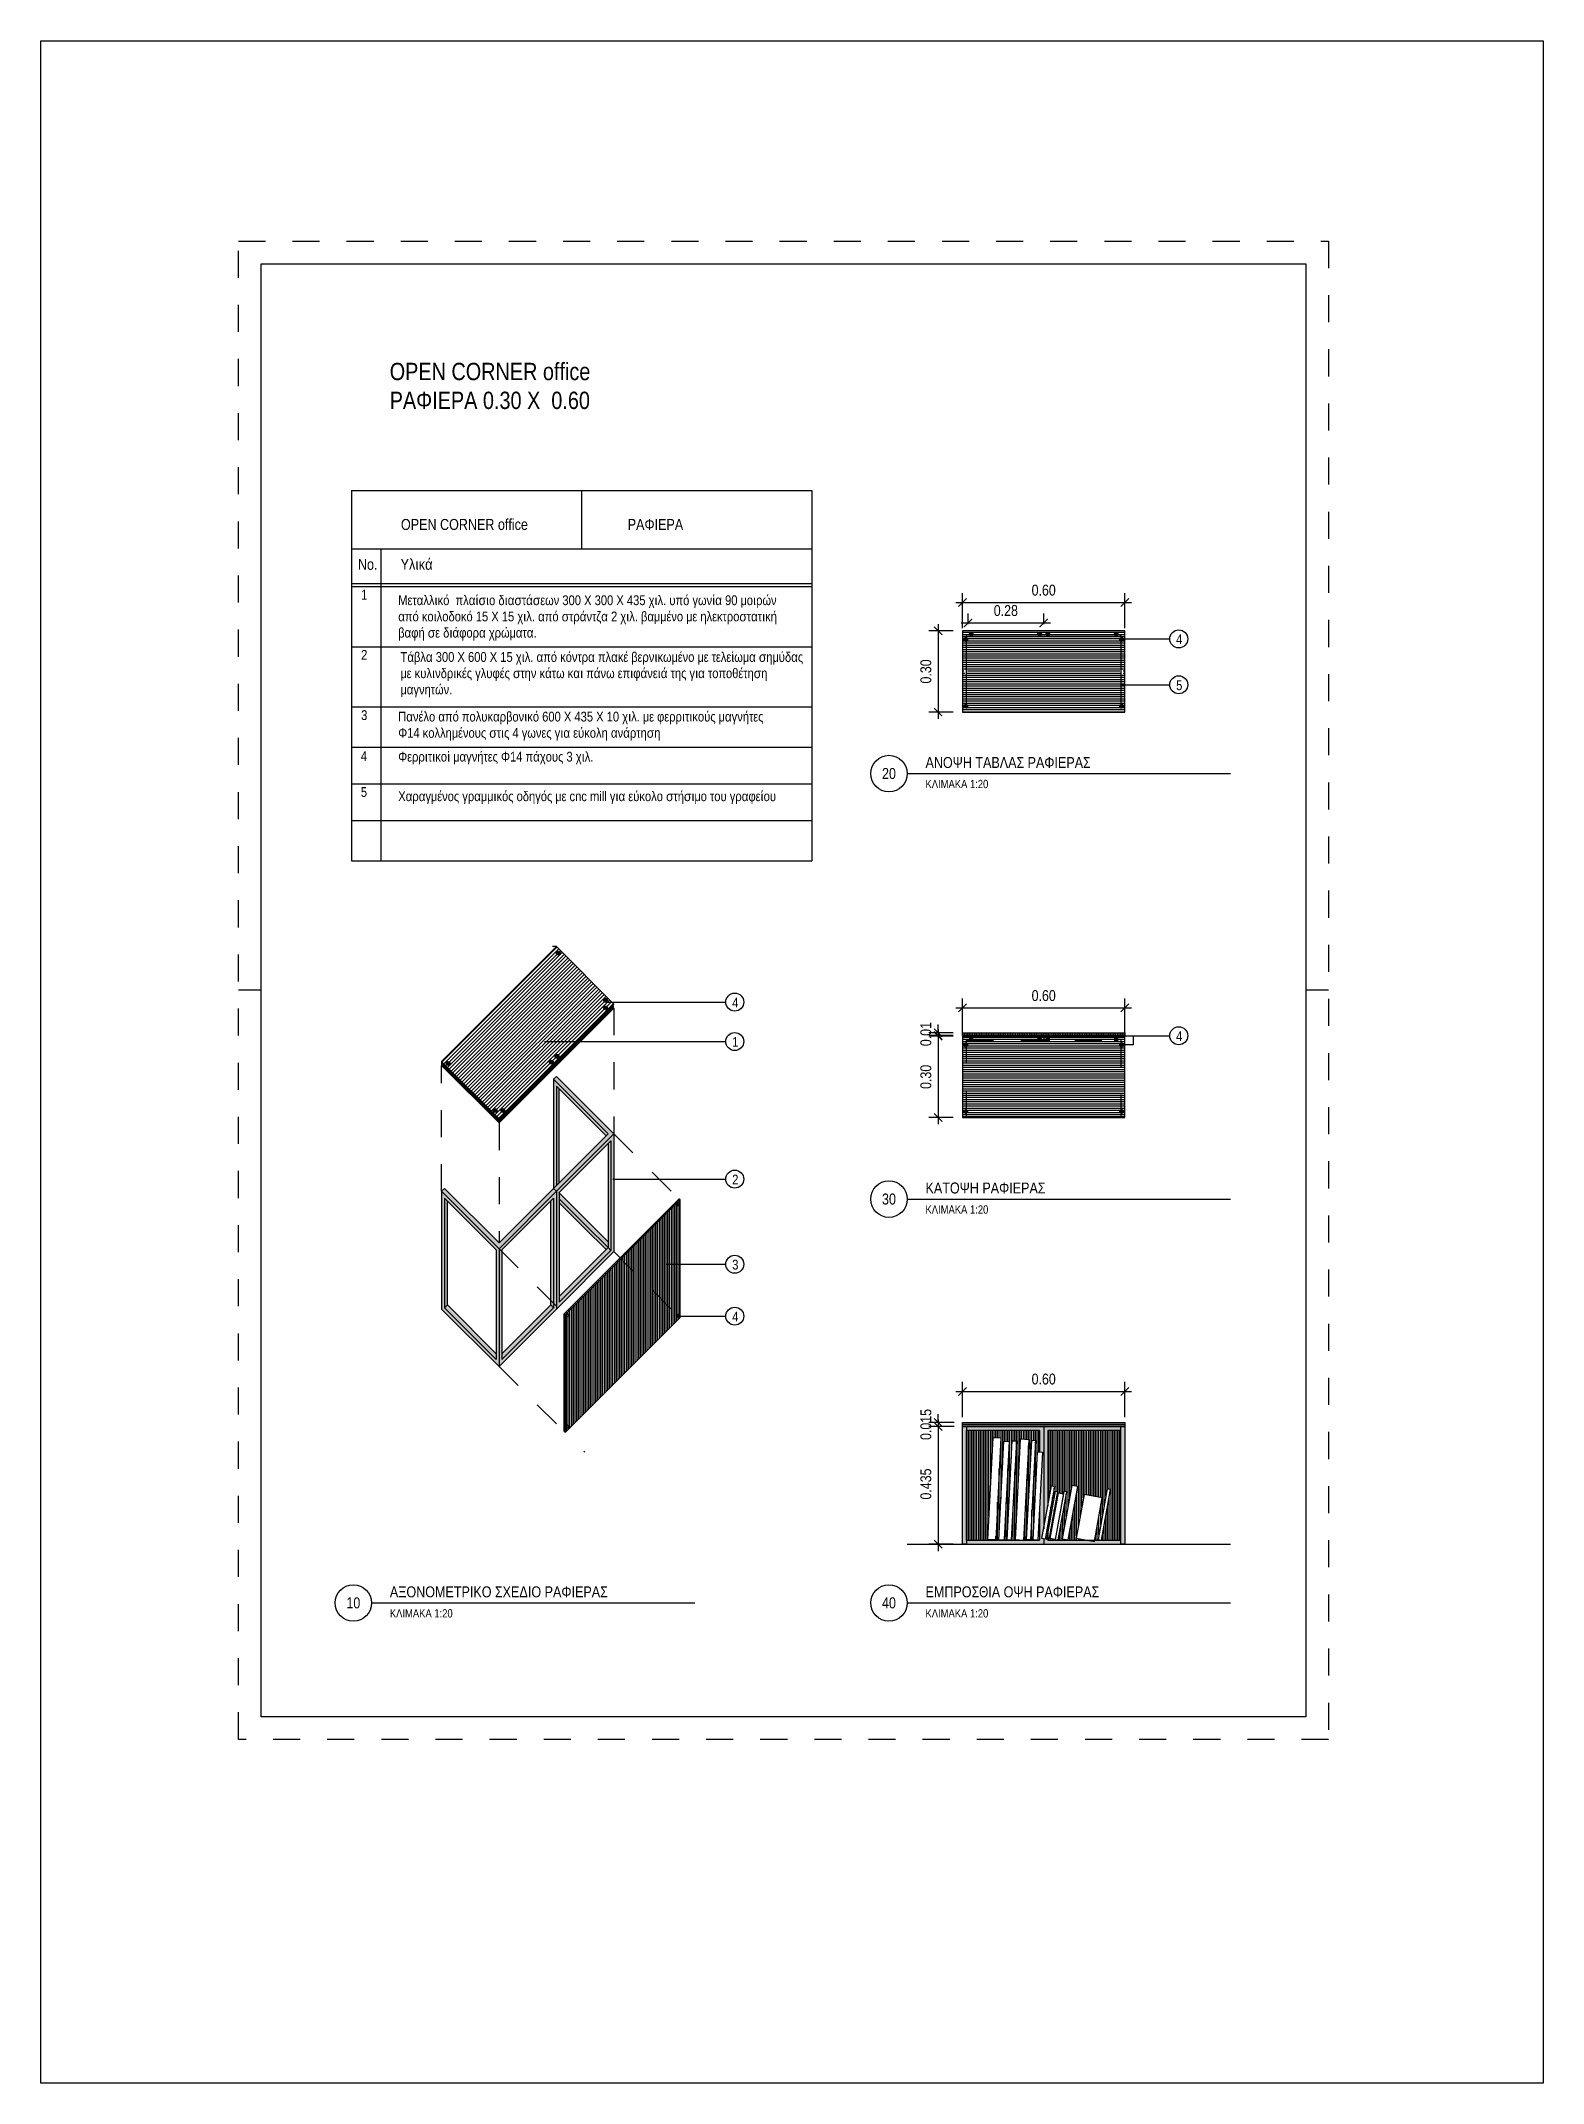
# Model space of a CAD drawing. Header units: millimetres. Extents: x -7.7 to 14.5, y -8.8 to 5.8.
# Drawn here: x 0.08 to 5.63, y -8.77 to -1.22 of the extents above; entities that cross this region are included whole.
import ezdxf

# ---------------------------------------------------------------- set-up
doc = ezdxf.new("R2010")
doc.units = ezdxf.units.MM
for name, pattern in [('DASHEDX2', [38.1, 25.4, -12.7]), ('DOT', [0.25, 0, -0.25]), ('HIDDENX2', [19.05, 12.7, -6.35])]:
    doc.linetypes.add(name, pattern=pattern)
for name, color, linetype in [('01_HATCH', 254, 'Continuous'), ('1-notation', 5, 'Continuous'), ('dims', 5, 'Continuous'), ('GONIES', 5, 'Continuous'), ('hatch', 8, 'Continuous'), ('layout', 5, 'Continuous'), ('steel', 1, 'Continuous'), ('text', 5, 'Continuous')]:
    doc.layers.add(name, color=color, linetype=linetype)
doc.styles.add('deca_H', font='HATTEN.TTF')
doc.styles.get("Standard").update_dxf_attribs({"font": 'Arial Narrow.ttf'})
doc.dimstyles.new('PERIPTERO_20', dxfattribs={"dimtxt": 0.04, "dimasz": 0.03, "dimexe": 0.035, "dimexo": 0.035, "dimgap": 0.025, "dimtad": 1, "dimtoh": 1, "dimrnd": 0.01, "dimzin": 1, "dimdsep": 46, "dimtxsty": 'Standard', "dimblk": 'ARCHTICK', "dimcen": 0.1, "dimdle": 0.025, "dimclrd": 256, "dimclre": 256, "dimclrt": 256, "dimadec": 3, "dimazin": 0, "dimtfac": 1, "dimtmove": 0, "dimatfit": 3, "dimldrblk": 'ARCHTICK', "dimfxl": 1, "dimlwe": -1, "dimarcsym": 0})

msp = doc.modelspace()

# ---------------------------------------------------------------- texts
at = {"layer": 'text', "insert": (1.367, -2.4958), "char_height": 0.064, "width": 1.390914, "attachment_point": 4, "style": 'deca_H'}
msp.add_mtext('{\\fArial Narrow|b0|i0|c0|p34;OPEN CORNER office\\PΡΑΦΙΕΡΑ 0.30 Χ  0.60 }', dxfattribs=at)
at = {"layer": 'text'}
for s, insert, char_height, width, attachment_point in [('OPEN CORNER office', (1.4086, -2.9869), 0.0405, 1.5907, 1), ('ΡΑΦΙΕΡΑ', (2.2464, -2.9869), 0.0405, 1.5907, 1), ('No.', (1.2497, -3.1343), 0.0405, 0.783, 1), ('Υλικά', (1.4075, -3.1343), 0.0405, 0.783, 1), ('1', (1.2614, -3.2487), 0.036, 0.783, 1), ('Μεταλλικό  πλαίσιο διαστάσεων 300 Χ 300 Χ 435 χιλ. υπό γωνία 90 μοιρών από κοιλοδοκό 15 Χ 15 χιλ. από στράντζα 2 χιλ. βαμμένο με ηλεκτροστατική βαφή σε διάφορα χρώματα.    ', (1.3985, -3.2691), 0.036, 1.4194, 1), ('2', (1.2614, -3.471), 0.036, 0.783, 1), ('4', (4.2729, -3.4134), 0.036, 0.009982, 1), ('Tάβλα 300 Χ 600 Χ 15 χιλ. από κόντρα πλακέ βερνικωμένο με τελείωμα σημύδας με κυλινδρικές γλυφές στην κάτω και πάνω επιφάνειά της για τοποθέτηση μαγνητών.', (1.4069, -3.4788), 0.036, 1.5239, 1), ('5', (4.2729, -3.5831), 0.036, 0.009982, 1), ('3', (1.2614, -3.6936), 0.036, 0.783, 1), ('Πανέλο από πολυκαρβονικό 600 Χ 435 Χ 10 χιλ. με φερριτικούς μαγνήτες Φ14 κολλημένους στις 4 γωνες για εύκολη ανάρτηση', (1.3984, -3.6991), 0.036, 1.4194, 1), ('4', (1.2604, -3.845), 0.036, 0.783, 1), ('Φερριτικοί μαγνήτες Φ14 πάχους 3 χιλ. ', (1.3984, -3.8471), 0.036, 1.4194, 1), ('20', (3.2118, -3.9276), 0.0405, 0.9917, 5), ('ANΟΨΗ ΤΑΒΛΑΣ ΡΑΦΙΕΡΑΣ', (3.3468, -3.9074), 0.0405, 1.7178, 7), ('5', (1.2604, -3.9776), 0.036, 0.783, 1), ('Χαραγμένος γραμμικός οδηγός με cnc mill για εύκολο στήσιμο του γραφείου', (1.3984, -3.9933), 0.036, 1.4194, 1), ('ΚΛΙΜΑΚΑ 1:20', (3.3468, -3.9816), 0.030375, 0.7438, 7), ('4', (2.6326, -4.7553), 0.036, 0.009982, 1), ('1', (2.6325, -4.9009), 0.036, 0.0251, 1), ('4', (4.2729, -4.8798), 0.036, 0.009982, 1), ('2', (2.6325, -5.4094), 0.036, 0.0251, 1), ('30', (3.2118, -5.4997), 0.0405, 0.9917, 5), ('\\pt0.2025;KATΟΨΗ ΡΑΦΙΕΡΑΣ', (3.3468, -5.4794), 0.0405, 1.7178, 7), ('ΚΛΙΜΑΚΑ 1:20', (3.3468, -5.5537), 0.030375, 0.7438, 7), ('3', (2.6326, -5.7237), 0.036, 0.009982, 1), ('4', (2.6326, -5.9156), 0.036, 0.009982, 1), ('ΑΞΟΝΟΜΕΤΡΙΚΟ ΣΧΕΔΙΟ ΡΑΦΙΕΡΑΣ', (1.3676, -6.9714), 0.0405, 1.7178, 7), ('ΕΜΠΡΟΣΘΙΑ ΟΨΗ ΡΑΦΙΕΡΑΣ', (3.3468, -6.9714), 0.0405, 1.7178, 7), ('10', (1.2326, -6.9916), 0.0405, 0.9917, 5), ('ΚΛΙΜΑΚΑ 1:20', (1.3676, -7.0456), 0.030375, 0.7438, 7), ('40', (3.2118, -6.9916), 0.0405, 0.9917, 5), ('ΚΛΙΜΑΚΑ 1:20', (3.3468, -7.0456), 0.030375, 0.7438, 7)]:
    msp.add_mtext(s, dxfattribs=dict(at, insert=insert, char_height=char_height, width=width, attachment_point=attachment_point))

# ---------------------------------------------------------------- blocks, each defined once
blk = doc.blocks.new('_ArchTick')
at = {"layer": 'dims', "color": 0, "const_width": 0.15}
blk.add_lwpolyline([(-0.5, -0.5), (0.5, 0.5)], dxfattribs=at)
blk = doc.blocks.new('*D34')
at = {"layer": 'Defpoints', "color": 0, "transparency": 16777216}
for p in [(3.4835, -6.3397), (3.3936, -6.7747), (3.4835, -6.7747)]:
    blk.add_point(p, dxfattribs=at)
at = {"layer": 'dims', "lineweight": -2, "transparency": 16777216}
blk.add_line((3.3936, -6.3147), (3.3936, -6.7997), dxfattribs=at)
at = {"layer": 'dims', "transparency": 16777216}
for p, q in [((3.4485, -6.3397), (3.3586, -6.3397)), ((3.4485, -6.7747), (3.3586, -6.7747))]:
    blk.add_line(p, q, dxfattribs=at)
at = {"layer": 'dims', "lineweight": -2, "transparency": 16777216, "xscale": 0.03, "yscale": 0.03, "zscale": 0.03}
for p, rotation in [((3.3936, -6.3397), 90), ((3.3936, -6.7747), 270)]:
    blk.add_blockref('_ArchTick', p, dxfattribs=dict(at, rotation=rotation))
at = {"layer": 'dims', "transparency": 16777216, "insert": (3.3482, -6.5522), "char_height": 0.04, "attachment_point": 5, "rotation": 90}
blk.add_mtext('0.435', dxfattribs=at)
blk = doc.blocks.new('*D35')
at = {"layer": 'Defpoints', "color": 0, "transparency": 16777216}
for p in [(3.488, -6.3247), (3.3937, -6.3397), (3.488, -6.3397)]:
    blk.add_point(p, dxfattribs=at)
at = {"layer": 'dims', "transparency": 16777216}
for p, q in [((3.453, -6.3247), (3.3587, -6.3247)), ((3.453, -6.3397), (3.3587, -6.3397))]:
    blk.add_line(p, q, dxfattribs=at)
at = {"layer": 'dims', "lineweight": -2, "transparency": 16777216}
for p, q in [((3.3937, -6.3247), (3.3937, -6.2947)), ((3.3937, -6.3247), (3.3937, -6.3397)), ((3.3937, -6.3397), (3.3937, -6.3697))]:
    blk.add_line(p, q, dxfattribs=at)
at = {"layer": 'dims', "lineweight": -2, "transparency": 16777216, "xscale": 0.03, "yscale": 0.03, "zscale": 0.03}
for p, rotation in [((3.3937, -6.3247), 270), ((3.3937, -6.3397), 90)]:
    blk.add_blockref('_ArchTick', p, dxfattribs=dict(at, rotation=rotation))
at = {"layer": 'dims', "transparency": 16777216, "insert": (3.3483, -6.3322), "char_height": 0.04, "attachment_point": 5, "rotation": 90}
blk.add_mtext('0.015', dxfattribs=at)
blk = doc.blocks.new('*D36')
at = {"layer": 'Defpoints', "color": 0, "transparency": 16777216}
for p in [(4.0835, -6.2102), (3.4835, -6.3397), (4.0835, -6.3397)]:
    blk.add_point(p, dxfattribs=at)
at = {"layer": 'dims', "transparency": 16777216}
for p, q in [((3.4835, -6.3047), (3.4835, -6.1752)), ((4.0835, -6.3047), (4.0835, -6.1752))]:
    blk.add_line(p, q, dxfattribs=at)
at = {"layer": 'dims', "lineweight": -2, "transparency": 16777216}
blk.add_line((3.4585, -6.2102), (4.1085, -6.2102), dxfattribs=at)
at = {"layer": 'dims', "lineweight": -2, "transparency": 16777216, "xscale": 0.03, "yscale": 0.03, "zscale": 0.03, "rotation": 180}
blk.add_blockref('_ArchTick', (3.4835, -6.2102), dxfattribs=at)
at = {"layer": 'dims', "lineweight": -2, "transparency": 16777216, "xscale": 0.03, "yscale": 0.03, "zscale": 0.03}
blk.add_blockref('_ArchTick', (4.0835, -6.2102), dxfattribs=at)
at = {"layer": 'dims', "transparency": 16777216, "insert": (3.7835, -6.1647), "char_height": 0.04, "attachment_point": 5}
blk.add_mtext('0.60', dxfattribs=at)
blk = doc.blocks.new('*D37')
at = {"layer": 'Defpoints', "color": 0, "transparency": 16777216}
for p in [(3.4835, -4.898), (3.3936, -5.198), (3.4835, -5.198)]:
    blk.add_point(p, dxfattribs=at)
at = {"layer": 'dims', "transparency": 16777216}
for p, q in [((3.4485, -4.898), (3.3586, -4.898)), ((3.4485, -5.198), (3.3586, -5.198))]:
    blk.add_line(p, q, dxfattribs=at)
at = {"layer": 'dims', "lineweight": -2, "transparency": 16777216}
blk.add_line((3.3936, -4.873), (3.3936, -5.223), dxfattribs=at)
at = {"layer": 'dims', "lineweight": -2, "transparency": 16777216, "xscale": 0.03, "yscale": 0.03, "zscale": 0.03}
for p, rotation in [((3.3936, -4.898), 90), ((3.3936, -5.198), 270)]:
    blk.add_blockref('_ArchTick', p, dxfattribs=dict(at, rotation=rotation))
at = {"layer": 'dims', "transparency": 16777216, "insert": (3.3482, -5.048), "char_height": 0.04, "attachment_point": 5, "rotation": 90}
blk.add_mtext('0.30', dxfattribs=at)
blk = doc.blocks.new('*D38')
at = {"layer": 'Defpoints', "color": 0, "transparency": 16777216}
for p in [(4.0835, -4.7933), (3.4835, -4.9228), (4.0835, -4.9228)]:
    blk.add_point(p, dxfattribs=at)
at = {"layer": 'dims', "lineweight": -2, "transparency": 16777216}
blk.add_line((3.4585, -4.7933), (4.1085, -4.7933), dxfattribs=at)
at = {"layer": 'dims', "transparency": 16777216}
for p, q in [((3.4835, -4.8878), (3.4835, -4.7583)), ((4.0835, -4.8878), (4.0835, -4.7583))]:
    blk.add_line(p, q, dxfattribs=at)
at = {"layer": 'dims', "lineweight": -2, "transparency": 16777216, "xscale": 0.03, "yscale": 0.03, "zscale": 0.03, "rotation": 180}
blk.add_blockref('_ArchTick', (3.4835, -4.7933), dxfattribs=at)
at = {"layer": 'dims', "lineweight": -2, "transparency": 16777216, "xscale": 0.03, "yscale": 0.03, "zscale": 0.03}
blk.add_blockref('_ArchTick', (4.0835, -4.7933), dxfattribs=at)
at = {"layer": 'dims', "transparency": 16777216, "insert": (3.7835, -4.7479), "char_height": 0.04, "attachment_point": 5}
blk.add_mtext('0.60', dxfattribs=at)
blk = doc.blocks.new('*D39')
at = {"layer": 'Defpoints', "color": 0, "transparency": 16777216}
for p in [(3.3936, -4.895), (3.4835, -4.885), (3.4835, -4.895)]:
    blk.add_point(p, dxfattribs=at)
at = {"layer": 'dims', "transparency": 16777216}
for p, q in [((3.4485, -4.885), (3.3586, -4.885)), ((3.4485, -4.895), (3.3586, -4.895))]:
    blk.add_line(p, q, dxfattribs=at)
at = {"layer": 'dims', "lineweight": -2, "transparency": 16777216}
for p, q in [((3.3936, -4.885), (3.3936, -4.855)), ((3.3936, -4.885), (3.3936, -4.895)), ((3.3936, -4.895), (3.3936, -4.925))]:
    blk.add_line(p, q, dxfattribs=at)
at = {"layer": 'dims', "lineweight": -2, "transparency": 16777216, "xscale": 0.03, "yscale": 0.03, "zscale": 0.03}
for p, rotation in [((3.3936, -4.885), 270), ((3.3936, -4.895), 90)]:
    blk.add_blockref('_ArchTick', p, dxfattribs=dict(at, rotation=rotation))
at = {"layer": 'dims', "transparency": 16777216, "insert": (3.3482, -4.89), "char_height": 0.04, "attachment_point": 5, "rotation": 90}
blk.add_mtext('0.01', dxfattribs=at)
blk = doc.blocks.new('*D40')
at = {"layer": 'Defpoints', "color": 0, "transparency": 16777216}
for p in [(3.4835, -3.4002), (3.3936, -3.7002), (3.4835, -3.7002)]:
    blk.add_point(p, dxfattribs=at)
at = {"layer": 'dims', "lineweight": -2, "transparency": 16777216}
blk.add_line((3.3936, -3.3752), (3.3936, -3.7252), dxfattribs=at)
at = {"layer": 'dims', "transparency": 16777216}
for p, q in [((3.4485, -3.4002), (3.3586, -3.4002)), ((3.4485, -3.7002), (3.3586, -3.7002))]:
    blk.add_line(p, q, dxfattribs=at)
at = {"layer": 'dims', "lineweight": -2, "transparency": 16777216, "xscale": 0.03, "yscale": 0.03, "zscale": 0.03}
for p, rotation in [((3.3936, -3.4002), 90), ((3.3936, -3.7002), 270)]:
    blk.add_blockref('_ArchTick', p, dxfattribs=dict(at, rotation=rotation))
at = {"layer": 'dims', "transparency": 16777216, "insert": (3.3482, -3.5502), "char_height": 0.04, "attachment_point": 5, "rotation": 90}
blk.add_mtext('0.30', dxfattribs=at)
blk = doc.blocks.new('*D41')
at = {"layer": 'Defpoints', "color": 0, "transparency": 16777216}
for p in [(4.0835, -3.2955), (3.4835, -3.4251), (4.0835, -3.4251)]:
    blk.add_point(p, dxfattribs=at)
at = {"layer": 'dims', "lineweight": -2, "transparency": 16777216}
blk.add_line((3.4585, -3.2955), (4.1085, -3.2955), dxfattribs=at)
at = {"layer": 'dims', "transparency": 16777216}
for p, q in [((3.4835, -3.3901), (3.4835, -3.2605)), ((4.0835, -3.3901), (4.0835, -3.2605))]:
    blk.add_line(p, q, dxfattribs=at)
at = {"layer": 'dims', "lineweight": -2, "transparency": 16777216, "xscale": 0.03, "yscale": 0.03, "zscale": 0.03, "rotation": 180}
blk.add_blockref('_ArchTick', (3.4835, -3.2955), dxfattribs=at)
at = {"layer": 'dims', "lineweight": -2, "transparency": 16777216, "xscale": 0.03, "yscale": 0.03, "zscale": 0.03}
blk.add_blockref('_ArchTick', (4.0835, -3.2955), dxfattribs=at)
at = {"layer": 'dims', "transparency": 16777216, "insert": (3.7835, -3.2501), "char_height": 0.04, "attachment_point": 5}
blk.add_mtext('0.60', dxfattribs=at)
blk = doc.blocks.new('*D42')
at = {"layer": 'Defpoints', "color": 0, "transparency": 16777216}
for p in [(3.7835, -3.371), (3.5039, -3.4102), (3.7835, -3.4102)]:
    blk.add_point(p, dxfattribs=at)
at = {"layer": 'dims', "lineweight": -2, "transparency": 16777216}
blk.add_line((3.4789, -3.371), (3.8085, -3.371), dxfattribs=at)
at = {"layer": 'dims', "transparency": 16777216}
for p, q in [((3.5039, -3.3752), (3.5039, -3.336)), ((3.7835, -3.3752), (3.7835, -3.336))]:
    blk.add_line(p, q, dxfattribs=at)
at = {"layer": 'dims', "lineweight": -2, "transparency": 16777216, "xscale": 0.03, "yscale": 0.03, "zscale": 0.03, "rotation": 180}
blk.add_blockref('_ArchTick', (3.5039, -3.371), dxfattribs=at)
at = {"layer": 'dims', "lineweight": -2, "transparency": 16777216, "xscale": 0.03, "yscale": 0.03, "zscale": 0.03}
blk.add_blockref('_ArchTick', (3.7835, -3.371), dxfattribs=at)
at = {"layer": 'dims', "transparency": 16777216, "insert": (3.6437, -3.3255), "char_height": 0.04, "attachment_point": 5}
blk.add_mtext('0.28', dxfattribs=at)

# ---------------------------------------------------------------- dimensions: what is measured, and where the dimension line sits
at = {"layer": 'dims'}
for base, p1, p2, picture, middle in [((4.0835, -3.2955), (3.4835, -3.4251), (4.0835, -3.4251), '*D41', (3.7835, -3.2501)), ((3.7835, -3.371), (3.5039, -3.4102), (3.7835, -3.4102), '*D42', (3.6437, -3.3255)), ((4.0835, -4.7933), (3.4835, -4.9228), (4.0835, -4.9228), '*D38', (3.7835, -4.7479)), ((4.0835, -6.2102), (3.4835, -6.3397), (4.0835, -6.3397), '*D36', (3.7835, -6.1647))]:
    dim = msp.add_linear_dim(base=base, p1=p1, p2=p2, dimstyle='PERIPTERO_20', dxfattribs=at)
    dim.commit()
    dim.dimension.update_dxf_attribs({"geometry": picture, "text_midpoint": middle})
for base, p1, p2, override, picture, middle in [((3.3936, -3.7002), (3.4835, -3.4002), (3.4835, -3.7002), {"dimrnd": 0.001}, '*D40', (3.3936, -3.5502)), ((3.3936, -4.895), (3.4835, -4.885), (3.4835, -4.895), {"dimrnd": 0.001}, '*D39', (3.3936, -4.89)), ((3.3936, -5.198), (3.4835, -4.898), (3.4835, -5.198), {"dimrnd": 0.001}, '*D37', (3.3936, -5.048)), ((3.3936, -6.7747), (3.4835, -6.3397), (3.4835, -6.7747), {"dimdec": 3, "dimrnd": 0.001}, '*D34', (3.3936, -6.5522)), ((3.3937, -6.3397), (3.488, -6.3247), (3.488, -6.3397), {"dimdec": 3, "dimrnd": 0.001}, '*D35', (3.3937, -6.3322))]:
    dim = msp.add_linear_dim(base=base, p1=p1, p2=p2, angle=90, dimstyle='PERIPTERO_20', override=override, dxfattribs=at)
    dim.commit()
    dim.dimension.update_dxf_attribs({"geometry": picture, "text_midpoint": middle, "dimtype": 160})

# ---------------------------------------------------------------- hatches: boundary and pattern name
at = {"layer": 'hatch'}
h = msp.add_hatch(dxfattribs=at)
h.set_pattern_fill('LINE', color=252, scale=0.0025, style=0)
h.paths.add_polyline_path([(4.0685, -3.5577, -0.289689), (4.0645, -3.5514, -0.289689), (4.0685, -3.545), (4.0685, -3.4385, -0.289689), (4.0645, -3.4322, -0.289689), (4.0685, -3.4259), (4.0685, -3.4152), (4.0578, -3.4152, -0.632453), (4.0452, -3.4152), (3.5218, -3.4152, -0.632453), (3.5092, -3.4152), (3.4985, -3.4152), (3.4985, -3.4259, -0.289689), (3.5025, -3.4322, -0.289689), (3.4985, -3.4385), (3.4985, -3.5437, -0.289581), (3.5025, -3.55, -0.289581), (3.4985, -3.5563), (3.4985, -3.6719, -0.289689), (3.5025, -3.6782, -0.999031), (3.4885, -3.6782), (3.4885, -3.6952), (4.0785, -3.6952), (4.0785, -3.6782, -1.00097), (4.0645, -3.6782, -0.289689), (4.0685, -3.6719)], flags=17)
h.paths.add_polyline_path([(4.0515, -3.4052), (3.5155, -3.4052, -0.414958), (3.5225, -3.4122, -0.111183), (3.5218, -3.4152), (4.0452, -3.4152, -0.111183), (4.0445, -3.4122, -0.41347)], flags=17)
h.paths.add_polyline_path([(4.0835, -3.4002), (3.4835, -3.4002), (3.4835, -3.7002), (4.0835, -3.7002), (4.0835, -3.5996), (4.0785, -3.5996), (4.0785, -3.6952), (3.4885, -3.6952), (3.4885, -3.4052), (4.0785, -3.4052), (4.0785, -3.4299), (4.0835, -3.4299)])
h.paths.add_polyline_path([(4.0785, -3.4052), (4.0515, -3.4052, -0.414958), (4.0585, -3.4122, -0.111183), (4.0578, -3.4152), (4.0685, -3.4152), (4.0685, -3.4259, -0.447296), (4.0781, -3.4299), (4.0785, -3.4299)], flags=17)
h.paths.add_polyline_path([(4.0785, -3.4322, -0.551393), (4.0685, -3.4385), (4.0685, -3.545, -0.55013), (4.0785, -3.5514)], flags=16)
h.paths.add_polyline_path([(4.0835, -3.4299), (4.0785, -3.4299), (4.0785, -3.5996), (4.0835, -3.5996)], flags=17)
h.paths.add_polyline_path([(4.0785, -3.5514, -0.551393), (4.0685, -3.5577), (4.0685, -3.5996), (4.0785, -3.5996)], flags=16)
h.paths.add_polyline_path([(4.0785, -3.5996), (4.0685, -3.5996), (4.0685, -3.6719, -0.55013), (4.0785, -3.6782)], flags=16)
h.paths.add_polyline_path([(3.4985, -3.4385, -0.55013), (3.4885, -3.4322), (3.4885, -3.5498, -0.542129), (3.4985, -3.5437)], flags=16)
h.paths.add_polyline_path([(3.4985, -3.5563, -0.542129), (3.4885, -3.5502), (3.4885, -3.6782, -0.551393), (3.4985, -3.6719)], flags=17)
h.paths.add_polyline_path([(3.5155, -3.4052), (3.4885, -3.4052), (3.4885, -3.4322, -0.551393), (3.4985, -3.4259), (3.4985, -3.4152), (3.5092, -3.4152, -0.111183), (3.5085, -3.4122, -0.41347)], flags=17)
h = msp.add_hatch(color=256, dxfattribs=at)
h.dxf.hatch_style = 1
edge = h.paths.add_edge_path()
edge.add_arc((3.4955, -3.4322), 0.007, 180, 540, ccw=False)
h = msp.add_hatch(color=256, dxfattribs=at)
h.dxf.hatch_style = 1
edge = h.paths.add_edge_path()
edge.add_arc((3.5155, -3.4122), 0.007, 180, 540, ccw=False)
h = msp.add_hatch(color=256, dxfattribs=at)
h.dxf.hatch_style = 1
edge = h.paths.add_edge_path()
edge.add_arc((3.7685, -3.4122), 0.007, 180, 540, ccw=False)
h = msp.add_hatch(color=256, dxfattribs=at)
h.dxf.hatch_style = 1
edge = h.paths.add_edge_path()
edge.add_arc((3.7985, -3.4122), 0.007, 0, 360)
h = msp.add_hatch(color=256, dxfattribs=at)
h.dxf.hatch_style = 1
edge = h.paths.add_edge_path()
edge.add_arc((4.0515, -3.4122), 0.007, 0, 360)
h = msp.add_hatch(color=256, dxfattribs=at)
h.dxf.hatch_style = 1
edge = h.paths.add_edge_path()
edge.add_arc((4.0715, -3.4322), 0.007, 0, 360)
h = msp.add_hatch(color=256, dxfattribs=at)
h.dxf.hatch_style = 1
edge = h.paths.add_edge_path()
edge.add_arc((3.4955, -3.6782), 0.007, -180, 180)
h = msp.add_hatch(color=256, dxfattribs=at)
h.dxf.hatch_style = 1
edge = h.paths.add_edge_path()
edge.add_arc((4.0715, -3.6782), 0.007, 0, 360, ccw=False)
h = msp.add_hatch(dxfattribs=at)
h.set_pattern_fill('LINE', color=252, scale=0.003, angle=45, style=0)
h.set_pattern_definition([(45, (0.951819, 0.204398), (-0.006735192, 0.006735192), [])])
h.paths.add_polyline_path([(2.1952, -4.7792), (1.9831, -4.567), (1.5589, -4.9913), (1.771, -5.2034)])
h = msp.add_hatch(color=256, dxfattribs=at)
h.dxf.hatch_style = 1
edge = h.paths.add_edge_path()
edge.add_arc((1.9902, -4.5911), 0.007, 45, 405)
h = msp.add_hatch(dxfattribs=at)
h.set_pattern_fill('LINE', color=250, scale=0.001, angle=45, style=0)
h.set_pattern_definition([(45, (1.7709848, -5.2184205), (-0.002245064, 0.002245064), [])])
h.paths.add_polyline_path([(2.1952, -4.7942), (2.1952, -4.7792), (1.771, -5.2034), (1.771, -5.2184)])
h = msp.add_hatch(color=256, dxfattribs=at)
h.dxf.hatch_style = 1
edge = h.paths.add_edge_path()
edge.add_arc((2.1641, -4.765), 0.007, 45, 405, ccw=False)
h = msp.add_hatch(color=256, dxfattribs=at)
h.dxf.hatch_style = 1
edge = h.paths.add_edge_path()
edge.add_arc((2.1641, -4.7933), 0.007, 45, 405, ccw=False)
h = msp.add_hatch(dxfattribs=at)
h.set_pattern_fill('LINE', color=253, scale=0.002, angle=90, style=0)
h.set_pattern_definition([(90, (-1.932388, -0.138805), (-0.00635, 4e-19), [])])
h.paths.add_polyline_path([(4.0835, -4.885), (3.4835, -4.885), (3.4835, -4.895), (3.4883, -4.895), (4.0835, -4.895)])
h = msp.add_hatch(dxfattribs=at)
h.set_pattern_fill('LINE', color=252, scale=0.0025, style=0)
h.set_pattern_definition([(0, (-1.932388, -0.138805), (0, 0.0079375), [])])
h.paths.add_polyline_path([(4.0685, -4.913), (3.4985, -4.913), (3.4985, -5.198), (4.0685, -5.198)], flags=17)
h.paths.add_polyline_path([(4.0835, -4.898), (3.4835, -4.898), (3.4835, -5.198), (3.4985, -5.198), (3.4985, -4.913), (4.0685, -4.913), (4.0685, -5.198), (4.0835, -5.198)])
h = msp.add_hatch(color=253, dxfattribs=at)
h.paths.add_polyline_path([(3.4983, -4.895), (3.4883, -4.895), (3.4883, -4.898), (3.4983, -4.898)])
h.paths.add_polyline_path([(4.0815, -4.895), (4.0715, -4.895), (4.0715, -4.898), (4.0815, -4.898)])
h = msp.add_hatch(color=256, dxfattribs=at)
h.dxf.hatch_style = 1
edge = h.paths.add_edge_path()
edge.add_arc((3.5155, -4.91), 0.007, 180, 540, ccw=False)
h = msp.add_hatch(color=256, dxfattribs=at)
h.dxf.hatch_style = 1
edge = h.paths.add_edge_path()
edge.add_arc((3.7685, -4.91), 0.007, 180, 540, ccw=False)
h = msp.add_hatch(color=256, dxfattribs=at)
h.dxf.hatch_style = 1
edge = h.paths.add_edge_path()
edge.add_arc((3.7985, -4.91), 0.007, 0, 360)
h = msp.add_hatch(color=256, dxfattribs=at)
h.dxf.hatch_style = 1
edge = h.paths.add_edge_path()
edge.add_arc((4.0515, -4.91), 0.007, 0, 360)
h = msp.add_hatch(color=256, dxfattribs=at)
h.dxf.hatch_style = 1
edge = h.paths.add_edge_path()
edge.add_arc((1.9852, -4.9722), 0.007, -135, 225)
h = msp.add_hatch(color=256, dxfattribs=at)
h.dxf.hatch_style = 1
edge = h.paths.add_edge_path()
edge.add_arc((3.4955, -4.93), 0.007, 180, 540, ccw=False)
h = msp.add_hatch(color=256, dxfattribs=at)
h.dxf.hatch_style = 1
edge = h.paths.add_edge_path()
edge.add_arc((4.0715, -4.93), 0.007, 0, 360)
h = msp.add_hatch(dxfattribs=at)
h.set_pattern_fill('LINE', color=250, scale=0.001, angle=315, style=0)
h.set_pattern_definition([(315, (1.7709848, -5.2184205), (0.002245064, 0.002245064), [])])
h.paths.add_polyline_path([(1.5589, -4.9913), (1.5589, -5.0063), (1.771, -5.2184), (1.771, -5.2034)])
h = msp.add_hatch(color=253, dxfattribs=at)
h.paths.add_polyline_path([(1.5695, -5.4601), (1.5589, -5.4707), (1.771, -5.6828), (1.9831, -5.4707), (1.9725, -5.4601), (1.771, -5.6616)])
h.paths.add_polyline_path([(2.1952, -5.2586), (1.9831, -5.0464), (1.9725, -5.057), (2.174, -5.2586), (1.9725, -5.4601), (1.9831, -5.4707)])
h.paths.add_polyline_path([(2.1952, -5.2586), (1.9831, -5.4707), (1.9831, -5.4876), (1.9831, -5.895), (1.9885, -5.9003), (2.1952, -5.6936)])
h.paths.add_polyline_path([(2.1846, -5.6892), (1.9937, -5.8801), (1.9937, -5.4751), (2.1846, -5.2842)], flags=16)
h.paths.add_polyline_path([(1.9885, -5.9003), (1.9831, -5.895), (1.9831, -5.9057)])
h.paths.add_polyline_path([(1.9831, -5.895), (1.9725, -5.8843), (1.9725, -5.9013), (1.7816, -6.0922), (1.7816, -5.6934), (1.771, -5.6828), (1.771, -6.1178), (1.9831, -5.9057)])
h.paths.add_polyline_path([(1.9831, -5.4707), (1.771, -5.6828), (1.7816, -5.6934), (1.7816, -5.6872), (1.9725, -5.4963), (1.9725, -5.8843), (1.9831, -5.895)])
h.paths.add_polyline_path([(1.771, -5.6828), (1.5589, -5.4707), (1.5589, -5.9057), (1.771, -6.1178)])
h.paths.add_polyline_path([(1.7604, -6.0922), (1.5695, -5.9013), (1.5695, -5.4963), (1.7604, -5.6872)], flags=16)
h.paths.add_polyline_path([(2.0946, -5.5992), (1.9937, -5.4982), (1.9937, -5.5132), (2.0871, -5.6067), (2.1665, -5.6861), (2.174, -5.6786)], flags=0)
h = msp.add_hatch(color=256, dxfattribs=at)
h.dxf.hatch_style = 1
edge = h.paths.add_edge_path()
edge.add_arc((1.5829, -4.9984), 0.007, 225, 585, ccw=False)
h = msp.add_hatch(color=256, dxfattribs=at)
h.dxf.hatch_style = 1
edge = h.paths.add_edge_path()
edge.add_arc((1.964, -4.9934), 0.007, -135, 225)
h = msp.add_hatch(color=8, dxfattribs=at)
h.paths.add_polyline_path([(1.9937, -5.477), (1.9937, -5.4982), (2.0946, -5.5992), (2.174, -5.6786), (2.174, -5.6573), (2.1052, -5.5886)])
h.paths.add_polyline_path([(1.9937, -5.1548), (1.9831, -5.1548), (1.9831, -5.4495), (1.9937, -5.4389)])
h.paths.add_polyline_path([(1.9937, -5.0932), (1.9831, -5.0826), (1.9831, -5.1548), (1.9937, -5.1548)])
h.paths.add_polyline_path([(2.1846, -5.6892), (2.174, -5.6786), (1.9937, -5.8589), (1.9937, -5.8801)])
h.paths.add_polyline_path([(1.9725, -5.4963), (1.9619, -5.5069), (1.9619, -5.8737), (1.9725, -5.8843)])
h.paths.add_polyline_path([(1.9725, -5.8843), (1.9619, -5.8737), (1.9619, -5.8907), (1.9725, -5.9013)])
h.paths.add_polyline_path([(1.9725, -5.9013), (1.9619, -5.8907), (1.7816, -6.071), (1.7816, -6.0922)])
h.paths.add_polyline_path([(1.5801, -5.8907), (1.5695, -5.9013), (1.7604, -6.0922), (1.7604, -6.071)])
h.paths.add_polyline_path([(1.5801, -5.5069), (1.5695, -5.4963), (1.5695, -5.9013), (1.5801, -5.8907)])
h = msp.add_hatch(color=253, dxfattribs=at)
h.paths.add_polyline_path([(2.0703, -5.1548), (2.0553, -5.1548), (2.1665, -5.2661), (2.174, -5.2586)])
h.paths.add_polyline_path([(1.9725, -5.057), (1.9725, -5.1548), (1.9831, -5.1548), (1.9831, -5.0826), (2.0553, -5.1548), (2.0703, -5.1548)])
h.paths.add_polyline_path([(1.9831, -5.1548), (1.9725, -5.1548), (1.9725, -5.4601), (1.9831, -5.4495)])
h.paths.add_polyline_path([(2.1846, -5.2842), (2.174, -5.2948), (2.174, -5.6786), (2.1846, -5.6892)])
h = msp.add_hatch(color=256, dxfattribs=at)
h.dxf.hatch_style = 1
edge = h.paths.add_edge_path()
edge.add_arc((1.7568, -5.1723), 0.007, -135, 225)
h = msp.add_hatch(color=256, dxfattribs=at)
h.dxf.hatch_style = 1
edge = h.paths.add_edge_path()
edge.add_arc((1.7851, -5.1723), 0.007, -135, 225)
h = msp.add_hatch(color=256, dxfattribs=at)
h.dxf.hatch_style = 1
edge = h.paths.add_edge_path()
edge.add_arc((3.4955, -5.176), 0.007, -180, 180)
h = msp.add_hatch(color=256, dxfattribs=at)
h.dxf.hatch_style = 1
edge = h.paths.add_edge_path()
edge.add_arc((4.0715, -5.176), 0.007, 0, 360, ccw=False)
h = msp.add_hatch(dxfattribs=at)
h.set_pattern_fill('LINE', color=253, scale=0.0029, angle=135, style=0)
h.set_pattern_definition([(135, (2.439608, -5.502743), (-0.00651069, -0.00651069), [])])
h.paths.add_polyline_path([(2.4396, -5.5027), (2.4361, -5.4992), (2.0118, -5.9235), (2.0153, -5.927)])
h = msp.add_hatch(dxfattribs=at)
h.set_pattern_fill('LINE', color=253, scale=0.002, angle=90, style=0)
h.set_pattern_definition([(90, (2.439566, -5.727871), (-0.00635, 4e-19), [])])
h.paths.add_polyline_path([(2.4396, -5.9379), (2.4396, -5.5028), (2.0153, -5.9271), (2.0153, -6.3621)])
h = msp.add_hatch(dxfattribs=at)
h.set_pattern_fill('LINE', color=250, scale=0.002, style=0)
h.paths.add_polyline_path([(4.0835, -6.3247), (3.4835, -6.3247), (3.4835, -6.3397), (4.0835, -6.3397)])
h = msp.add_hatch(color=253, dxfattribs=at)
h.paths.add_polyline_path([(3.4985, -6.3397), (3.4835, -6.3397), (3.4835, -6.7747), (3.4985, -6.7747)])
h.paths.add_polyline_path([(4.0835, -6.3397), (4.0685, -6.3397), (4.0685, -6.3547), (4.0685, -6.7747), (4.0835, -6.7747)])
h.paths.add_polyline_path([(3.7835, -6.7178), (3.7985, -6.6343), (3.7985, -6.3547), (4.0685, -6.3547), (4.0685, -6.3397), (3.7835, -6.3397)])
h.paths.add_polyline_path([(3.7985, -6.7009), (3.7886, -6.756), (3.7835, -6.7551), (3.7835, -6.7747), (4.0685, -6.7747), (4.0685, -6.7597), (3.7985, -6.7597)])
h.paths.add_polyline_path([(3.7685, -6.4342), (3.7786, -6.4347), (3.7685, -6.6332), (3.7685, -6.7597), (3.4985, -6.7597), (3.4985, -6.7747), (3.7835, -6.7747), (3.7835, -6.7551), (3.777, -6.754), (3.7835, -6.7178), (3.7835, -6.3397), (3.4985, -6.3397), (3.4985, -6.3547), (3.7685, -6.3547)])
h = msp.add_hatch(dxfattribs=at)
h.set_pattern_fill('LINE', color=253, scale=0.002, angle=90, style=0)
h.paths.add_polyline_path([(3.6367, -6.3938), (3.6564, -6.3948), (3.6378, -6.7597), (3.6638, -6.7597), (3.6486, -6.759), (3.6674, -6.3922), (3.6826, -6.3929), (3.6638, -6.7597), (3.6969, -6.7597), (3.6788, -6.7588), (3.6979, -6.3857), (3.7286, -6.3872), (3.7096, -6.7597), (3.762, -6.7597), (3.744, -6.7588), (3.7606, -6.4338), (3.7685, -6.4342), (3.7685, -6.3547), (3.4985, -6.3547), (3.4985, -6.7597), (3.6378, -6.7597), (3.6181, -6.7587)])
h.paths.add_polyline_path([(3.5963, -6.3803), (3.6253, -6.3818), (3.6061, -6.7581), (3.577, -6.7566)], flags=16)
h.paths.add_polyline_path([(3.7393, -6.3905), (3.7532, -6.3912), (3.7345, -6.7583), (3.7205, -6.7576)], flags=16)
h.paths.add_polyline_path([(4.0685, -6.3547), (3.7985, -6.3547), (3.7985, -6.6343), (3.8119, -6.5595), (3.8235, -6.5616), (3.7985, -6.7009), (3.7985, -6.74), (3.8275, -6.5783), (3.835, -6.5797), (3.8028, -6.7586), (3.7985, -6.7578), (3.7985, -6.7597), (3.9438, -6.7597), (3.9037, -6.7525), (3.9328, -6.5909), (3.9999, -6.6029), (3.9717, -6.7597), (3.9971, -6.7597), (3.9844, -6.7575), (4.018, -6.5705), (4.0307, -6.5728), (3.9971, -6.7597), (4.0685, -6.7597)])
h.paths.add_polyline_path([(3.91, -6.5613), (3.8745, -6.7586), (3.8523, -6.7546), (3.8878, -6.5573)], flags=16)
h.paths.add_polyline_path([(3.8687, -6.5815), (3.8369, -6.7586), (3.8262, -6.7567), (3.8079, -6.7534), (3.8381, -6.585), (3.8565, -6.5883), (3.858, -6.5796)], flags=16)

# ---------------------------------------------------------------- linework, layer by layer
at = {"layer": '01_HATCH', "color": 251, "linetype": 'Continuous'}
for points in [[(3.5963, -6.3803), (3.6253, -6.3818), (3.6061, -6.7581), (3.577, -6.7566)], [(3.6367, -6.3938), (3.6564, -6.3948), (3.6378, -6.7597), (3.6181, -6.7587)], [(3.6674, -6.3922), (3.6826, -6.3929), (3.6638, -6.7597), (3.6486, -6.759)], [(3.6979, -6.3857), (3.7286, -6.3872), (3.7095, -6.7604), (3.6788, -6.7588)], [(3.7393, -6.3905), (3.7532, -6.3912), (3.7345, -6.7583), (3.7205, -6.7576)], [(3.7606, -6.4338), (3.7786, -6.4347), (3.762, -6.7597), (3.744, -6.7588)], [(3.8119, -6.5595), (3.8235, -6.5616), (3.7886, -6.756), (3.777, -6.754)], [(3.91, -6.5613), (3.8878, -6.5573), (3.8523, -6.7546), (3.8745, -6.7586)], [(3.8275, -6.5783), (3.835, -6.5797), (3.8028, -6.7586), (3.7954, -6.7573)], [(3.8381, -6.585), (3.8565, -6.5883), (3.8262, -6.7567), (3.8079, -6.7534)], [(3.8687, -6.5815), (3.858, -6.5796), (3.8262, -6.7567), (3.8369, -6.7586)], [(3.9999, -6.6029), (3.9328, -6.5909), (3.9037, -6.7525), (3.9708, -6.7646)], [(4.0307, -6.5728), (4.018, -6.5705), (3.9844, -6.7575), (3.9971, -6.7597)]]:
    msp.add_lwpolyline(points, close=True, dxfattribs=at)
at = {"layer": '1-notation'}
for p, q in [((4.0723, -3.4299), (4.2493, -3.4299)), ((4.0685, -3.5996), (4.2493, -3.5996)), ((2.169, -4.7718), (2.6089, -4.7718)), ((4.0759, -4.8963), (4.2493, -4.8963)), ((1.9386, -4.9174), (2.6088, -4.9174)), ((2.191, -5.4259), (2.6088, -5.4259)), ((2.3862, -5.7402), (2.6089, -5.7402)), ((2.4355, -5.9321), (2.6089, -5.9321))]:
    msp.add_line(p, q, dxfattribs=at)
msp.add_lwpolyline([(4.1146, -4.8963), (4.1146, -4.93), (4.0715, -4.93)], dxfattribs=at)
for centre in [(4.2826, -3.4299), (4.2826, -3.5996), (2.6422, -4.7718), (2.6421, -4.9174), (4.2826, -4.8963), (2.6421, -5.4259), (2.6422, -5.7402), (2.6422, -5.9321)]:
    msp.add_circle(centre, 0.0333, dxfattribs=at)
at = {"layer": 'GONIES'}
for points in [[(3.4835, -3.4002), (3.4835, -3.7002), (4.0835, -3.7002), (4.0835, -3.4002)], [(3.4883, -4.895), (3.4835, -4.895), (3.4835, -4.885), (4.0835, -4.885), (4.0835, -4.895)], [(3.4835, -4.898), (3.4835, -5.198), (4.0835, -5.198), (4.0835, -4.898)], [(3.4883, -4.898), (3.4883, -4.895), (3.4983, -4.895), (3.4983, -4.898)], [(4.0715, -4.898), (4.0715, -4.895), (4.0815, -4.895), (4.0815, -4.898)], [(2.4396, -5.5027), (2.4396, -5.9379), (2.0153, -6.3621), (2.0153, -5.9271)], [(3.4835, -6.3247), (4.0835, -6.3247), (4.0835, -6.3397), (3.4835, -6.3397)]]:
    msp.add_lwpolyline(points, close=True, dxfattribs=at)
for points in [[(3.4985, -3.6876), (3.4985, -3.4152), (4.0685, -3.4152), (4.0685, -3.6875)], [(1.9831, -4.567), (1.5589, -4.9913), (1.771, -5.2034), (2.1952, -4.7792), (1.9831, -4.567)], [(1.9831, -4.567), (1.9681, -4.567)], [(2.1952, -4.7942), (1.771, -5.2184), (1.5589, -5.0063)], [(1.5589, -4.9913), (1.5589, -5.0063)], [(1.9831, -5.0464), (2.1952, -5.2586), (1.9831, -5.4707), (1.9725, -5.4601), (2.174, -5.2586), (2.174, -5.2586), (1.9725, -5.057), (1.9831, -5.0464)], [(1.9725, -5.057), (1.9725, -5.4601)], [(1.9831, -5.0826), (1.9831, -5.4495)], [(1.9831, -5.0826), (2.1665, -5.2661)], [(1.9937, -5.4389), (1.9937, -5.0932)], [(1.771, -5.2034), (1.771, -5.2184)], [(2.1952, -5.2586), (2.1952, -5.6936)], [(2.1952, -5.2586), (2.1952, -5.6936)], [(2.1952, -5.2736), (2.1952, -5.6786)], [(2.1846, -5.2842), (1.9937, -5.4751)], [(2.174, -5.2948), (2.174, -5.6786)], [(2.1846, -5.2842), (2.1846, -5.6892)], [(1.5589, -5.4707), (1.771, -5.6828), (1.9831, -5.4707), (1.9725, -5.4601), (1.771, -5.6616), (1.771, -5.6616), (1.5695, -5.4601), (1.5589, -5.4707)], [(1.5589, -5.4707), (1.5589, -5.9057)], [(1.5695, -5.4963), (1.7604, -5.6872)], [(1.5695, -5.4963), (1.5695, -5.9013)], [(1.5801, -5.8907), (1.5801, -5.5069)], [(1.7816, -5.6872), (1.9725, -5.4963)], [(1.9619, -5.8907), (1.9619, -5.5069)], [(1.9725, -5.4963), (1.9725, -5.8951)], [(1.9725, -5.4963), (1.9725, -5.9013)], [(1.9831, -5.4707), (1.9831, -5.9057)], [(1.9831, -5.4707), (1.9831, -5.4876)], [(1.9937, -5.4751), (1.9937, -5.8801)], [(1.9937, -5.477), (1.9937, -5.4751)], [(1.9937, -5.477), (2.1052, -5.5886)], [(1.9937, -5.4982), (2.0946, -5.5992)], [(2.0118, -6.3586), (2.0118, -5.9236), (2.436, -5.4992)], [(2.4396, -5.5027), (2.436, -5.4992)], [(1.9937, -5.5132), (2.0871, -5.6067)], [(2.0871, -5.6067), (2.1665, -5.6861)], [(2.0946, -5.5992), (2.174, -5.6786)], [(2.1052, -5.5886), (2.174, -5.6573)], [(1.7604, -5.6872), (1.7604, -6.0922)], [(1.771, -5.6828), (1.771, -6.1178)], [(1.771, -5.6978), (1.771, -6.1028)], [(1.7816, -5.6872), (1.7816, -6.0922)], [(2.1952, -5.6936), (1.9831, -5.9057)], [(2.174, -5.6786), (1.9937, -5.8589)], [(2.1846, -5.6892), (1.9937, -5.8801)], [(2.1846, -5.6892), (2.174, -5.6786)], [(1.5589, -5.9057), (1.771, -6.1178), (1.9831, -5.9057)], [(1.5695, -5.9013), (1.5801, -5.8907)], [(1.5695, -5.9013), (1.7604, -6.0922)], [(1.5801, -5.8907), (1.7604, -6.071)], [(1.9619, -5.8907), (1.7816, -6.071)], [(1.7816, -6.0922), (1.9725, -5.9013)], [(1.9725, -5.9013), (1.9619, -5.8907)], [(1.9831, -5.895), (1.9796, -5.8914)], [(3.4835, -6.3397), (4.0835, -6.3397), (4.0835, -6.7747), (4.0685, -6.7747), (4.0685, -6.3547), (3.7985, -6.3547)], [(3.4985, -6.3397), (3.4985, -6.7747), (3.4835, -6.7747), (3.4835, -6.3397)], [(3.7685, -6.3547), (3.4985, -6.3547)], [(3.7685, -6.3547), (3.7685, -6.4342)], [(3.7835, -6.3397), (3.7835, -6.7178)], [(3.7985, -6.3547), (3.7985, -6.6343)], [(4.0685, -6.3547), (4.0685, -6.3397)], [(2.0874, -6.4342), (2.0839, -6.4307)], [(3.7685, -6.6332), (3.7685, -6.7597)], [(3.7985, -6.7009), (3.7985, -6.7597)], [(3.4985, -6.7597), (3.7685, -6.7597)], [(3.4985, -6.7747), (4.0685, -6.7747)], [(3.7835, -6.7551), (3.7835, -6.7747)], [(3.7985, -6.7597), (4.0685, -6.7597)]]:
    msp.add_lwpolyline(points, dxfattribs=at)
for centre in [(3.4955, -3.4322), (3.5155, -3.4122), (3.7685, -3.4122), (3.7985, -3.4122), (4.0515, -3.4122), (4.0715, -3.4322), (3.4955, -3.6782), (4.0715, -3.6782), (1.9902, -4.5911), (2.1641, -4.765), (2.1641, -4.7933), (3.5155, -4.91), (3.7685, -4.91), (3.7985, -4.91), (4.0515, -4.91), (1.9852, -4.9722), (3.4955, -4.93), (4.0715, -4.93), (1.5829, -4.9984), (1.964, -4.9934), (1.7568, -5.1723), (1.7851, -5.1723), (3.4955, -5.176), (4.0715, -5.176)]:
    msp.add_circle(centre, 0.007, dxfattribs=at)
at = {"layer": 'hatch'}
msp.add_lwpolyline([(0.0779, -1.2205), (5.6291, -1.2205), (5.6291, -8.7657), (0.0779, -8.7657)], close=True, dxfattribs=at)
at = {"layer": 'hatch', "color": 3}
msp.add_lwpolyline([(3.2793, -6.7747), (4.4738, -6.7747)], dxfattribs=at)
at = {"layer": 'layout', "color": 1, "linetype": 'DOT', "ltscale": 0.1}
for p, q in [((0.8917, -4.7279), (0.8078, -4.7279)), ((4.8363, -4.7279), (4.7524, -4.7279))]:
    msp.add_line(p, q, dxfattribs=at)
at = {"layer": 'layout', "color": 1, "linetype": 'DOT', "ltscale": 0.3}
msp.add_lwpolyline([(0.8078, -1.96), (4.8363, -1.96), (4.8363, -7.4957), (0.8078, -7.4957)], close=True, dxfattribs=at)
at = {"layer": 'layout', "linetype": 'Continuous'}
msp.add_lwpolyline([(0.8917, -2.044), (4.7524, -2.044), (4.7524, -7.4118), (0.8917, -7.4118)], close=True, dxfattribs=at)
at = {"layer": 'steel', "color": 160, "linetype": 'DASHEDX2', "ltscale": 0.001}
for points in [[(2.1952, -4.7942), (2.1952, -5.2586)], [(1.5589, -5.4707), (1.5589, -5.0063)], [(1.771, -5.2184), (1.771, -5.6616)], [(1.9831, -5.2107), (1.9831, -5.2714)], [(2.1952, -5.2586), (2.436, -5.4992)], [(2.4292, -5.5229), (2.4304, -5.5241)], [(2.4361, -5.5155), (2.435, -5.5144)], [(1.771, -5.6828), (2.0118, -5.9236)], [(2.1952, -5.6936), (2.4396, -5.9379)], [(2.0197, -5.9325), (2.0209, -5.9337)], [(2.0266, -5.9251), (2.0255, -5.924)], [(2.4292, -5.9344), (2.4304, -5.9356)], [(2.4361, -5.927), (2.435, -5.9259)], [(1.771, -6.1178), (2.0118, -6.3586)], [(2.0266, -6.3366), (2.0255, -6.3355)], [(2.0197, -6.344), (2.0209, -6.3452)]]:
    msp.add_lwpolyline(points, dxfattribs=at)
at = {"layer": 'steel', "color": 8, "linetype": 'HIDDENX2', "ltscale": 0.003}
for points in [[(3.7835, -4.898), (3.7835, -4.913)], [(3.4985, -5.198), (3.4985, -4.913), (4.0685, -4.913), (4.0685, -5.198)]]:
    msp.add_lwpolyline(points, dxfattribs=at)
at = {"layer": 'steel', "color": 160, "linetype": 'DASHEDX2', "ltscale": 0.001}
for centre in [(2.4321, -5.5187), (2.0227, -5.9283), (2.4321, -5.9302), (2.0227, -6.3398)]:
    msp.add_ellipse(centre, major_axis=(0.00141, 0.00511), ratio=0.802463, start_param=5.824246, end_param=9.009524, dxfattribs=at)
for centre in [(2.4331, -5.5197), (2.0237, -5.9293), (2.4331, -5.9312), (2.0237, -6.3408)]:
    msp.add_ellipse(centre, major_axis=(0.00141, 0.00511), ratio=0.802463, dxfattribs=at)
at = {"layer": 'text'}
for p, q in [((1.2262, -2.8815), (1.2262, -4.2494)), ((1.2262, -2.8815), (2.9262, -2.8815)), ((2.0763, -2.8815), (2.0763, -3.0975)), ((2.9262, -2.8815), (2.9262, -4.2494)), ((1.2262, -3.0975), (2.9262, -3.0975)), ((1.3342, -3.0975), (1.3342, -4.2494)), ((1.2262, -3.2257), (2.9262, -3.2257)), ((1.2262, -3.2365), (2.9262, -3.2365)), ((1.2262, -3.459), (2.9262, -3.459)), ((1.2262, -3.6814), (2.9262, -3.6814)), ((1.2262, -3.8295), (2.9262, -3.8295)), ((1.2262, -3.9654), (2.9262, -3.9654)), ((1.2262, -4.1014), (2.9262, -4.1014)), ((1.2262, -4.2494), (2.9262, -4.2494)), ((1.2262, -4.2494), (2.9262, -4.2494))]:
    msp.add_line(p, q, dxfattribs=at)
at = {"layer": 'text', "color": 1}
for p, q in [((3.2793, -3.9276), (4.4738, -3.9276)), ((3.2793, -5.4997), (4.4738, -5.4997)), ((1.3001, -6.9916), (2.4946, -6.9916)), ((3.2793, -6.9916), (4.4738, -6.9916))]:
    msp.add_line(p, q, dxfattribs=at)
for centre in [(3.2118, -3.9276), (3.2118, -5.4997), (1.2326, -6.9916), (3.2118, -6.9916)]:
    msp.add_circle(centre, 0.0675, dxfattribs=at)

msp.set_redraw_order([(e.dxf.handle, doc.entitydb.next_handle()) for e in msp.query("TEXT MTEXT ATTDEF DIMENSION ARC_DIMENSION")])  # texts and dimensions are drawn at this point

doc.saveas('drawing.dxf')
